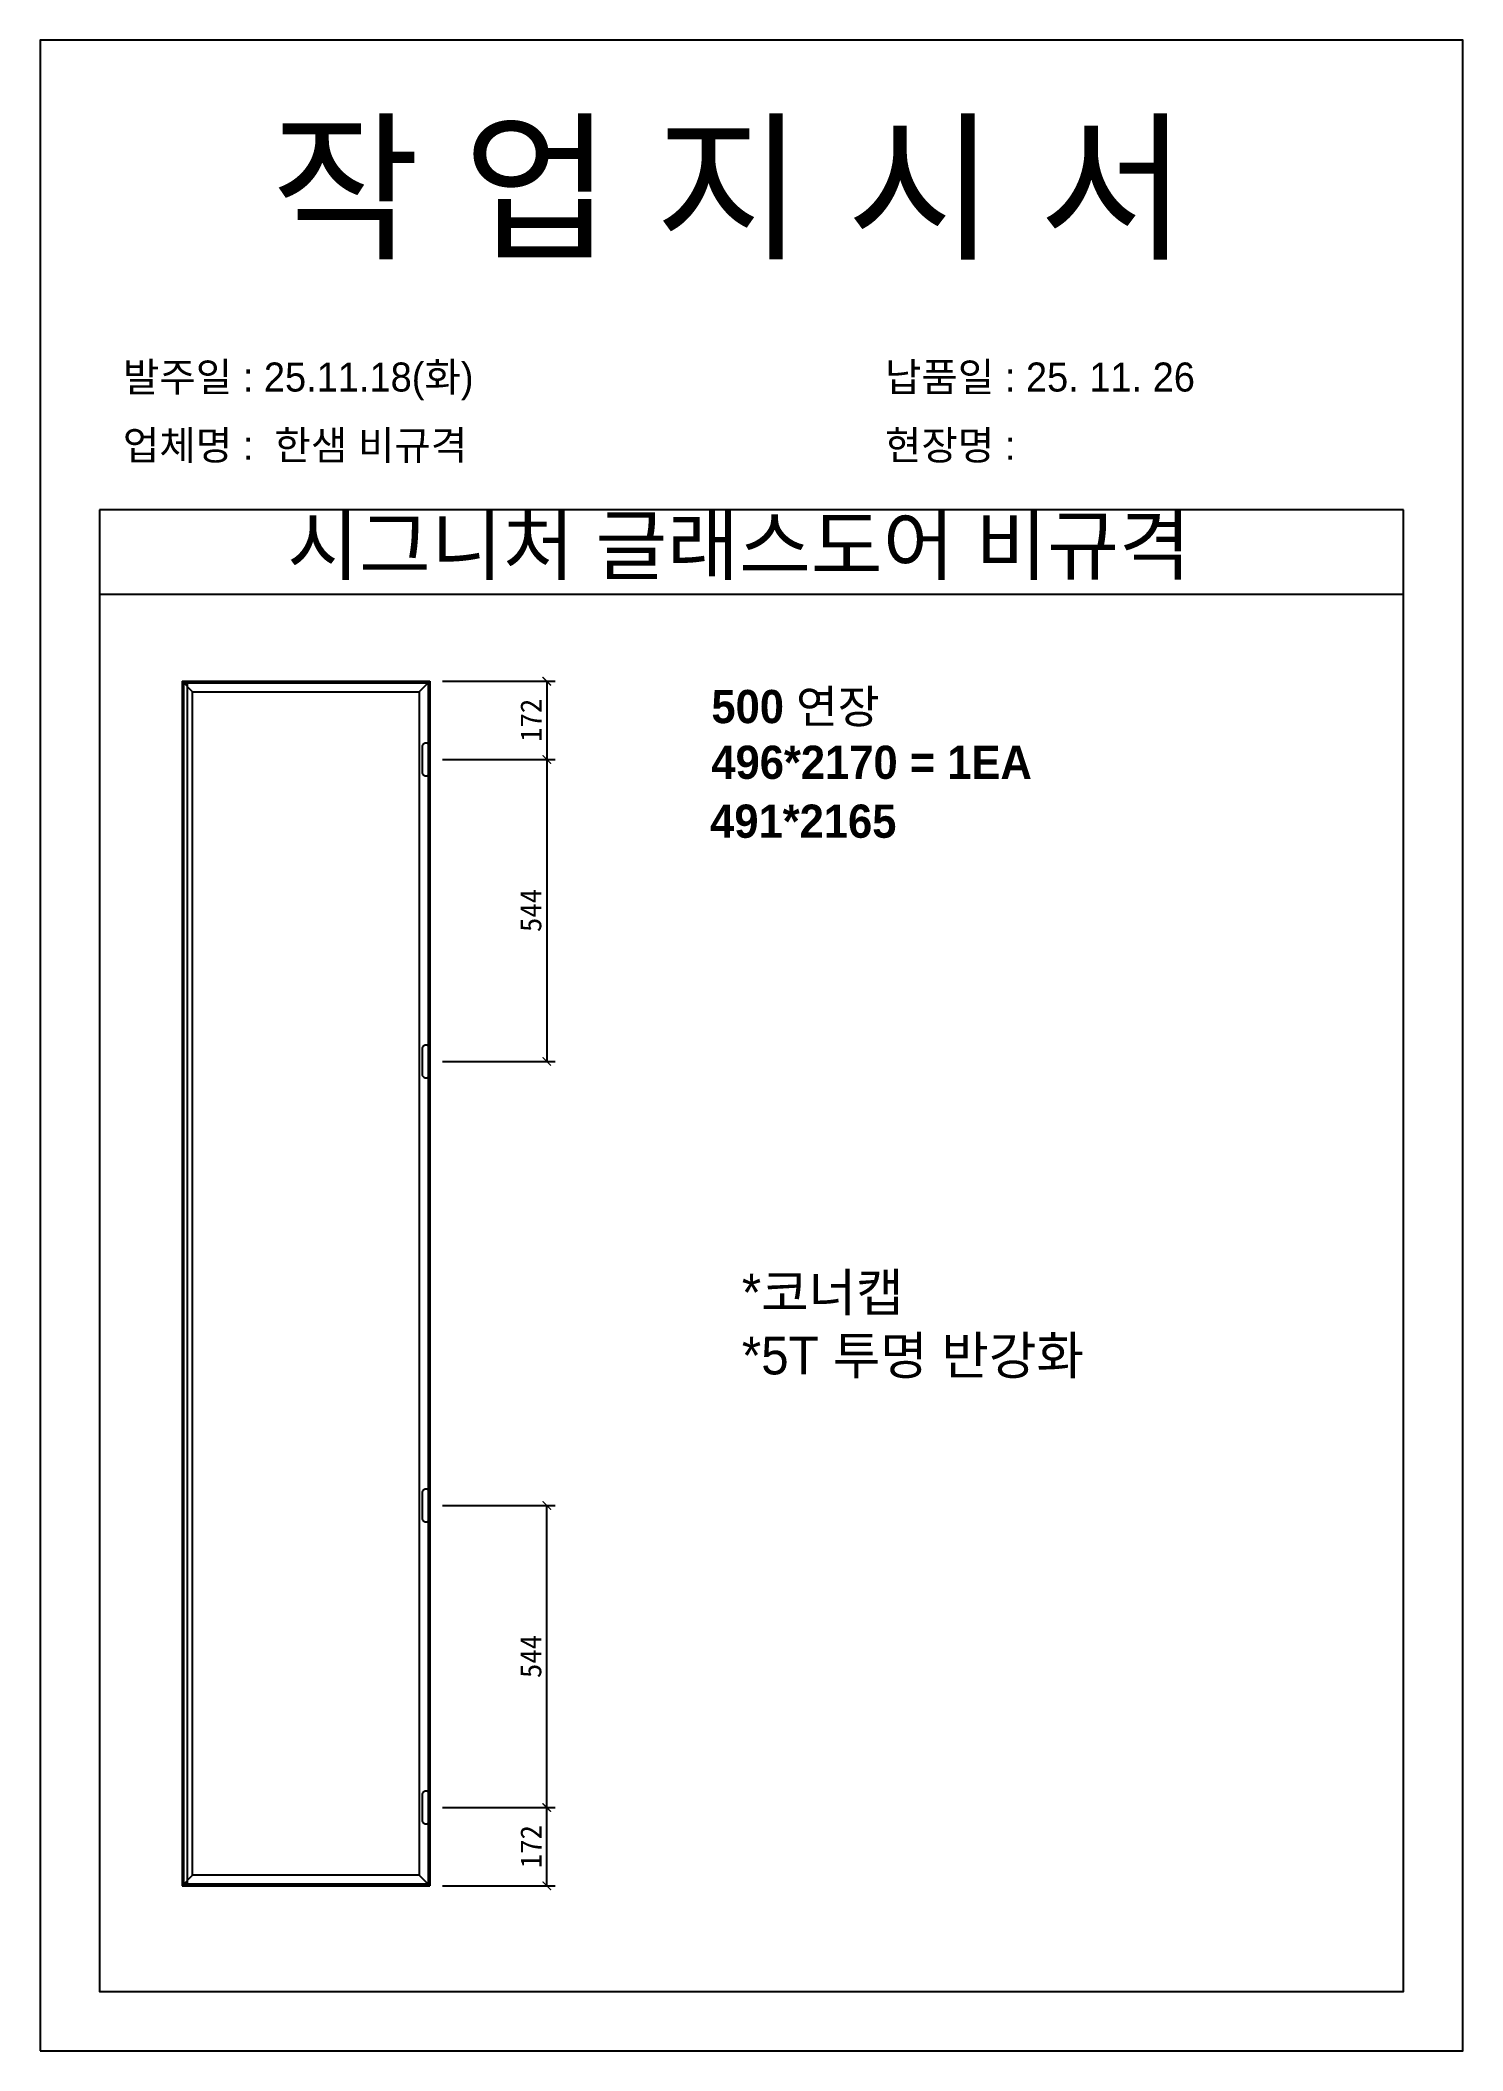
# Model space of a CAD drawing. Header units: millimetres. Extents: x -44117 to 256353, y -2095463 to 65325.
# Drawn here: x 110855 to 112535, y -490463 to -488087 of the extents above; entities that cross this region are included whole.
import ezdxf

# ---------------------------------------------------------------- set-up
doc = ezdxf.new("R2010")
doc.units = ezdxf.units.MM
doc.header["$LTSCALE"] = 10
doc.styles.add('MtX_Gulim', font='')
doc.styles.get('MtX_Gulim').set_extended_font_data('Gulim', bold=True)
doc.dimstyles.new('ISO-25', dxfattribs={"dimtxt": 2.5, "dimasz": 2.5, "dimexe": 1, "dimexo": 1, "dimtad": 1, "dimtxsty": 'Standard', "dimblk": 'ARCHTICK', "dimcen": 2.5, "dimadec": 0, "dimazin": 0, "dimtfac": 1, "dimtmove": 0, "dimatfit": 3, "dimfxl": 0, "dimarcsym": 0})

msp = doc.modelspace()

# ---------------------------------------------------------------- texts
at = {"linetype": 'Continuous', "style": 'MtX_Gulim'}
for s, height, p in [('500 연장', 39.271262, (111647.72946, -488894.55544)), ('496*2170 = 1EA', 39.2712622, (111647.72946, -488960.41737))]:
    msp.add_text(s, height=height, dxfattribs=at).set_placement(p)
at = {"color": 242, "linetype": 'Continuous', "true_color": 0xcd2027, "style": 'MtX_Gulim'}
msp.add_text('491*2165', height=39.271262, dxfattribs=at).set_placement((111646.26754, -489030.01714))
at = {"attachment_point": 1}
for s, width, gutter_width, heights, insert, char_height in [('{\\fGulim|b0|i0|c129|p50;작 업 지 시 서}', 3307.3198183, 12.5, [-155.84554], (111127.90587, -488191.63376), 140), ('\\pt11;{\\fGulim|b0|i0|c129|p50;발주일 : 25.11.18(화)}', 3307.3198183, 12.5, [34.50412], (110952.69651, -488468.35418), 34.3), ('{\\fGulim|b0|i0|c129|p50;납품일 : 25. 11. 26}', 3307.3198183, 12.5, [57.68947], (111852.6745, -488468.35418), 34.3), ('{\\fGulim|b0|i0|c129|p50;업체명 :  한샘 비규격}', 3307.3198183, 12.5, [36.11279], (110952.69651, -488549.01035), 34.3), ('{\\fGulim|b0|i0|c129|p50;현장명 : }', 3307.3198183, 12.5, [-38.2735], (111852.6745, -488549.01035), 34.3), ('{\\fGulim|b0|i0|c129|p50;시그니처 글래스도어 비규격}', 1597.0710432, 6.03612, [-75.34624], (111146.82133, -488650.42318), 67.6045736), ('{\\fGulim|b0|i0|c129|p50;*코너캡\\P*5T 투명 반강화}', 1055.7982644, 3.99038, [-126.38025], (111683.72109, -489544.96236), 44.6923083)]:
    msp.add_mtext_dynamic_manual_height_columns(s, width=width, gutter_width=gutter_width, heights=heights, dxfattribs=dict(at, insert=insert, char_height=char_height))

# ---------------------------------------------------------------- blocks, each defined once
blk = doc.blocks.new('_ArchTick')
at = {"color": 0, "linetype": 'ByBlock', "const_width": 0.15}
blk.add_lwpolyline([(-0.5, -0.5), (0.5, 0.5)], dxfattribs=at)
blk = doc.blocks.new('*D4009')
at = {"color": 0, "lineweight": -2}
for p, q in [((111330.2, -488937.5), (111463.3, -488937.5)), ((111453.3, -488937.5), (111453.3, -489294.3)), ((111330.2, -489294.3), (111463.3, -489294.3))]:
    blk.add_line(p, q, dxfattribs=at)
at = {"layer": 'Defpoints', "color": 0}
for p in [(111315.2, -488937.5), (111315.2, -489294.3), (111453.3, -489294.3)]:
    blk.add_point(p, dxfattribs=at)
at = {"color": 0, "lineweight": -2, "xscale": 10, "yscale": 10, "zscale": 10}
for p, rotation in [((111453.3, -488937.5), 90), ((111453.3, -489294.3), 270)]:
    blk.add_blockref('_ArchTick', p, dxfattribs=dict(at, rotation=rotation))
at = {"color": 0, "insert": (111434.6, -489115.9), "char_height": 25, "attachment_point": 5, "rotation": 90}
blk.add_mtext('544', dxfattribs=at)
blk = doc.blocks.new('*D4010')
at = {"color": 0, "lineweight": -2}
for p, q in [((111330.2, -488845), (111463.3, -488845)), ((111453.3, -488845), (111453.3, -488937.5)), ((111330.2, -488937.5), (111463.3, -488937.5))]:
    blk.add_line(p, q, dxfattribs=at)
at = {"layer": 'Defpoints', "color": 0}
for p in [(111315.2, -488845), (111315.2, -488937.5), (111453.3, -488937.5)]:
    blk.add_point(p, dxfattribs=at)
at = {"color": 0, "lineweight": -2, "xscale": 10, "yscale": 10, "zscale": 10}
for p, rotation in [((111453.3, -488845), 90), ((111453.3, -488937.5), 270)]:
    blk.add_blockref('_ArchTick', p, dxfattribs=dict(at, rotation=rotation))
at = {"color": 0, "insert": (111434.6, -488891.2), "char_height": 25, "attachment_point": 5, "rotation": 90}
blk.add_mtext('172', dxfattribs=at)
blk = doc.blocks.new('*D4011')
at = {"color": 0, "lineweight": -2}
for p, q in [((111330.2, -489819.1), (111463.3, -489819.1)), ((111453.3, -490176), (111453.3, -489819.1)), ((111330.2, -490176), (111463.3, -490176))]:
    blk.add_line(p, q, dxfattribs=at)
at = {"layer": 'Defpoints', "color": 0}
for p in [(111315.2, -489819.1), (111453.3, -489819.1), (111315.2, -490176)]:
    blk.add_point(p, dxfattribs=at)
at = {"color": 0, "lineweight": -2, "xscale": 10, "yscale": 10, "zscale": 10}
for p, rotation in [((111453.3, -489819.1), 90), ((111453.3, -490176), 270)]:
    blk.add_blockref('_ArchTick', p, dxfattribs=dict(at, rotation=rotation))
at = {"color": 0, "insert": (111434.6, -489997.5), "char_height": 25, "attachment_point": 5, "rotation": 90}
blk.add_mtext('544', dxfattribs=at)
blk = doc.blocks.new('*D4012')
at = {"color": 0, "lineweight": -2}
for p, q in [((111330.2, -490176), (111463.3, -490176)), ((111453.3, -490268.5), (111453.3, -490176)), ((111330.2, -490268.5), (111463.3, -490268.5))]:
    blk.add_line(p, q, dxfattribs=at)
at = {"layer": 'Defpoints', "color": 0}
for p in [(111315.2, -490176), (111453.3, -490176), (111315.2, -490268.5)]:
    blk.add_point(p, dxfattribs=at)
at = {"color": 0, "lineweight": -2, "xscale": 10, "yscale": 10, "zscale": 10}
for p, rotation in [((111453.3, -490176), 90), ((111453.3, -490268.5), 270)]:
    blk.add_blockref('_ArchTick', p, dxfattribs=dict(at, rotation=rotation))
at = {"color": 0, "insert": (111434.6, -490222.2), "char_height": 25, "attachment_point": 5, "rotation": 90}
blk.add_mtext('172', dxfattribs=at)

# ---------------------------------------------------------------- dimensions: what is measured, and where the dimension line sits
for base, p1, p2, text, picture, middle in [((111453.33429, -488937.45874), (111315.19561, -488844.96427), (111315.19561, -488937.45874), '172', '*D4010', (111434.58429, -488891.21151)), ((111453.33429, -489294.31682), (111315.19561, -488937.45874), (111315.19561, -489294.31682), '544', '*D4009', (111434.58429, -489115.88778)), ((111453.33429, -489819.10812), (111315.19561, -490175.9662), (111315.19561, -489819.10812), '544', '*D4011', (111434.58429, -489997.53716)), ((111453.33429, -490175.9662), (111315.19561, -490268.46066), (111315.19561, -490175.9662), '172', '*D4012', (111434.58429, -490222.21343))]:
    dim = msp.add_linear_dim(base=base, p1=p1, p2=p2, angle=90, text=text, dimstyle='ISO-25', override={"dimscale": 10, "dimasz": 1, "dimexo": 1.5})
    dim.commit()
    dim.dimension.update_dxf_attribs({"geometry": picture, "text_midpoint": middle})

# ---------------------------------------------------------------- linework, layer by layer
for p, q in [((112465.09926, -488642.64097), (110925.09926, -488642.64097)), ((112465.09926, -488742.64097), (110925.09926, -488742.64097)), ((111022.62446, -488844.96427), (111022.62446, -490268.46066)), ((111022.62446, -488844.96427), (111315.19561, -488844.96427)), ((111022.62446, -488844.96427), (111035.08825, -488857.42807)), ((111022.62446, -488844.96427), (111028.52836, -488844.96427)), ((111028.52836, -488844.96427), (111028.52836, -490268.46066)), ((111302.73182, -488857.42807), (111315.19561, -488844.96427)), ((111315.19561, -488844.96427), (111315.19561, -490268.46066)), ((111035.08825, -490255.99687), (111022.62446, -490268.46066)), ((111302.73182, -490255.99687), (111315.19561, -490268.46066)), ((111022.62446, -490268.46066), (111315.19561, -490268.46066))]:
    msp.add_line(p, q)
at = {"linetype": 'Continuous'}
for p, q in [((111035.08825, -490255.99687), (111035.08825, -488857.42807)), ((111035.08825, -488857.42807), (111302.73182, -488857.42807)), ((111302.73182, -488857.42807), (111302.73182, -490255.99687)), ((111302.73182, -490255.99687), (111035.08825, -490255.99687))]:
    msp.add_line(p, q, dxfattribs=at)
for points in [[(110855.09926, -490463.47124), (112535.09926, -490463.47124), (112535.09926, -488087.47124), (110855.09926, -488087.47124)], [(111024.59243, -488846.93224), (111313.22764, -488846.93224), (111313.22764, -490266.4927), (111024.59243, -490266.4927)]]:
    msp.add_lwpolyline(points, close=True)
msp.add_lwpolyline([(110925.09926, -488642.64097), (110925.09926, -490393.47124), (112465.09926, -490393.47124), (112465.09926, -488642.64097)])
for points in [[(111310.5932, -488956.78888), (111310.5932, -488956.78888, 0.4142135624), (111315.19561, -488952.18646), (111315.19561, -488922.73102, 0.4142135624), (111310.5932, -488918.1286), (111310.5932, -488918.1286, 0.4142135624), (111305.99078, -488922.73102), (111305.99078, -488952.18646, 0.4142135624)], [(111310.5932, -489313.64696), (111310.5932, -489313.64696, 0.4142135624), (111315.19561, -489309.04454), (111315.19561, -489279.5891, 0.4142135624), (111310.5932, -489274.98668), (111310.5932, -489274.98668, 0.4142135624), (111305.99078, -489279.5891), (111305.99078, -489309.04454, 0.4142135624)], [(111310.5932, -489838.43825), (111310.5932, -489838.43825, 0.4142135624), (111315.19561, -489833.83584), (111315.19561, -489804.38039, 0.4142135624), (111310.5932, -489799.77798), (111310.5932, -489799.77798, 0.4142135624), (111305.99078, -489804.38039), (111305.99078, -489833.83584, 0.4142135624)], [(111310.5932, -490195.29634), (111310.5932, -490195.29634, 0.4142135624), (111315.19561, -490190.69392), (111315.19561, -490161.23847, 0.4142135624), (111310.5932, -490156.63606), (111310.5932, -490156.63606, 0.4142135624), (111305.99078, -490161.23847), (111305.99078, -490190.69392, 0.4142135624)]]:
    msp.add_lwpolyline(points, format="xyb", close=True, dxfattribs=at)

msp.set_redraw_order([(e.dxf.handle, doc.entitydb.next_handle()) for e in msp.query("TEXT MTEXT ATTDEF DIMENSION ARC_DIMENSION")])  # texts and dimensions are drawn at this point

doc.saveas('drawing.dxf')
